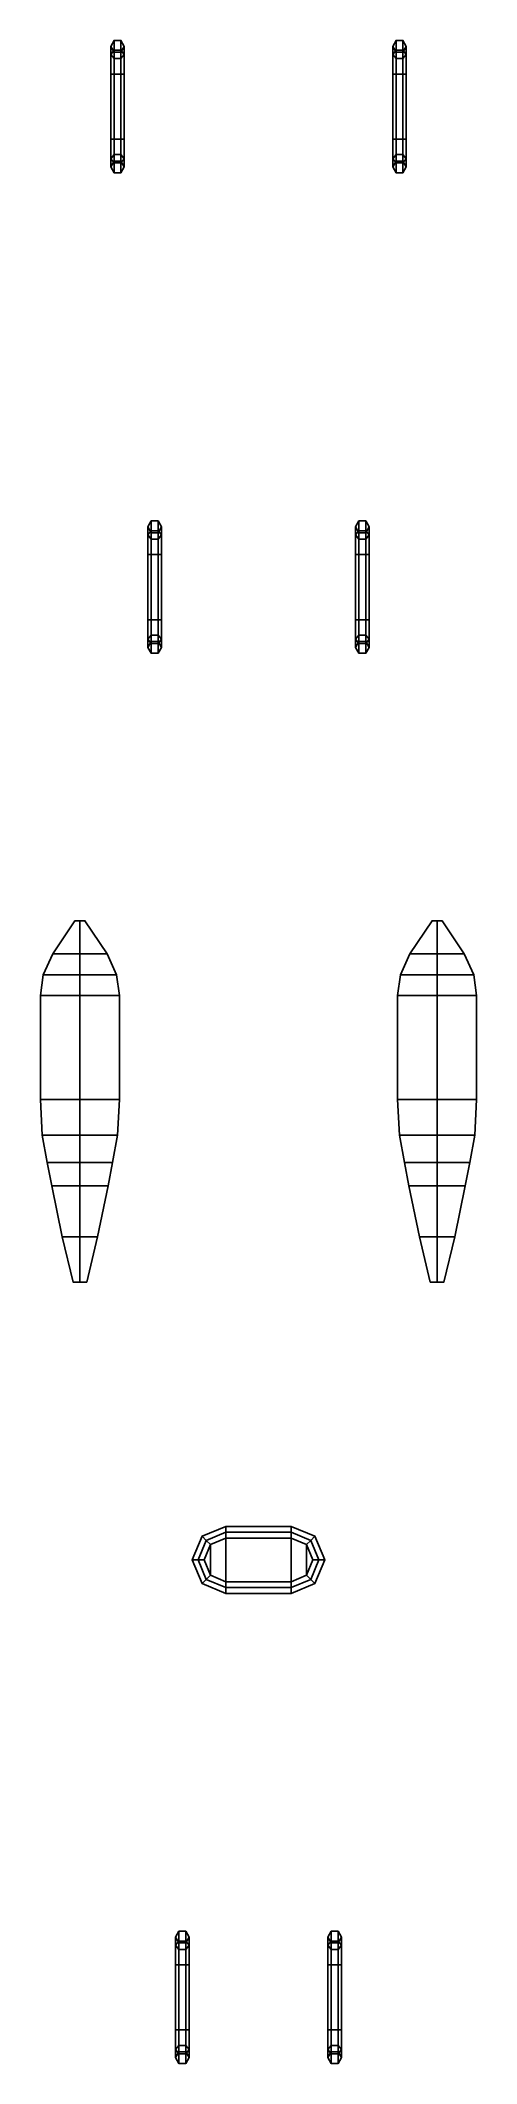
# Model space of a CAD drawing. Extents: x -4.8 to 4.8, y -16.3 to 28.3.
import ezdxf

# ---------------------------------------------------------------- set-up
doc = ezdxf.new("R2010")
doc.units = 0
doc.layers.add('BOAT', color=3, linetype='CONTINUOUS')

msp = doc.modelspace()

# ---------------------------------------------------------------- linework, layer by layer
at = {"layer": 'BOAT'}
for points in [[(-3.26, 28.22, 6.27), (-3.185, 28.35, 6.27), (-3.185, 28.133, 5.747), (-3.26, 28.041, 5.839)], [(-3.26, 28.041, 6.701), (-3.185, 28.133, 6.793), (-3.185, 28.35, 6.27), (-3.26, 28.22, 6.27)], [(-3.185, 28.09, 6.27), (-3.26, 28.22, 6.27), (-3.26, 28.041, 5.839), (-3.185, 27.949, 5.931)], [(-3.185, 27.949, 6.609), (-3.26, 28.041, 6.701), (-3.26, 28.22, 6.27), (-3.185, 28.09, 6.27)], [(-3.26, 28.041, 5.839), (-3.185, 28.133, 5.747), (-3.185, 27.61, 5.53), (-3.26, 27.61, 5.66)], [(-3.26, 27.61, 6.88), (-3.185, 27.61, 7.01), (-3.185, 28.133, 6.793), (-3.26, 28.041, 6.701)], [(-3.185, 28.35, 6.27), (-3.035, 28.35, 6.27), (-3.035, 28.133, 5.747), (-3.185, 28.133, 5.747)], [(-3.185, 28.133, 6.793), (-3.035, 28.133, 6.793), (-3.035, 28.35, 6.27), (-3.185, 28.35, 6.27)], [(-3.185, 28.133, 5.747), (-3.035, 28.133, 5.747), (-3.035, 27.61, 5.53), (-3.185, 27.61, 5.53)], [(-3.185, 27.61, 7.01), (-3.035, 27.61, 7.01), (-3.035, 28.133, 6.793), (-3.185, 28.133, 6.793)], [(-3.035, 28.35, 6.27), (-2.96, 28.22, 6.27), (-2.96, 28.041, 5.839), (-3.035, 28.133, 5.747)], [(-3.035, 28.133, 6.793), (-2.96, 28.041, 6.701), (-2.96, 28.22, 6.27), (-3.035, 28.35, 6.27)], [(-2.96, 28.22, 6.27), (-3.035, 28.09, 6.27), (-3.035, 27.949, 5.931), (-2.96, 28.041, 5.839)], [(-2.96, 28.041, 6.701), (-3.035, 27.949, 6.609), (-3.035, 28.09, 6.27), (-2.96, 28.22, 6.27)], [(-3.035, 28.133, 5.747), (-2.96, 28.041, 5.839), (-2.96, 27.61, 5.66), (-3.035, 27.61, 5.53)], [(-3.035, 27.61, 7.01), (-2.96, 27.61, 6.88), (-2.96, 28.041, 6.701), (-3.035, 28.133, 6.793)], [(3.035, 28.133, 5.747), (2.96, 28.041, 5.839), (2.96, 28.22, 6.27), (3.035, 28.35, 6.27)], [(3.035, 28.35, 6.27), (2.96, 28.22, 6.27), (2.96, 28.041, 6.701), (3.035, 28.133, 6.793)], [(2.96, 28.041, 5.839), (3.035, 27.949, 5.931), (3.035, 28.09, 6.27), (2.96, 28.22, 6.27)], [(2.96, 28.22, 6.27), (3.035, 28.09, 6.27), (3.035, 27.949, 6.609), (2.96, 28.041, 6.701)], [(3.035, 27.61, 5.53), (2.96, 27.61, 5.66), (2.96, 28.041, 5.839), (3.035, 28.133, 5.747)], [(3.035, 28.133, 6.793), (2.96, 28.041, 6.701), (2.96, 27.61, 6.88), (3.035, 27.61, 7.01)], [(3.185, 28.133, 5.747), (3.035, 28.133, 5.747), (3.035, 28.35, 6.27), (3.185, 28.35, 6.27)], [(3.185, 28.35, 6.27), (3.035, 28.35, 6.27), (3.035, 28.133, 6.793), (3.185, 28.133, 6.793)], [(3.185, 27.61, 5.53), (3.035, 27.61, 5.53), (3.035, 28.133, 5.747), (3.185, 28.133, 5.747)], [(3.185, 28.133, 6.793), (3.035, 28.133, 6.793), (3.035, 27.61, 7.01), (3.185, 27.61, 7.01)], [(3.26, 28.041, 5.839), (3.185, 28.133, 5.747), (3.185, 28.35, 6.27), (3.26, 28.22, 6.27)], [(3.26, 28.22, 6.27), (3.185, 28.35, 6.27), (3.185, 28.133, 6.793), (3.26, 28.041, 6.701)], [(3.185, 27.949, 5.931), (3.26, 28.041, 5.839), (3.26, 28.22, 6.27), (3.185, 28.09, 6.27)], [(3.185, 28.09, 6.27), (3.26, 28.22, 6.27), (3.26, 28.041, 6.701), (3.185, 27.949, 6.609)], [(3.26, 27.61, 5.66), (3.185, 27.61, 5.53), (3.185, 28.133, 5.747), (3.26, 28.041, 5.839)], [(3.26, 28.041, 6.701), (3.185, 28.133, 6.793), (3.185, 27.61, 7.01), (3.26, 27.61, 6.88)], [(-3.185, 27.949, 5.931), (-3.26, 28.041, 5.839), (-3.26, 27.61, 5.66), (-3.185, 27.61, 5.79)], [(-3.185, 27.61, 6.75), (-3.26, 27.61, 6.88), (-3.26, 28.041, 6.701), (-3.185, 27.949, 6.609)], [(-3.035, 28.09, 6.27), (-3.185, 28.09, 6.27), (-3.185, 27.949, 5.931), (-3.035, 27.949, 5.931)], [(-3.035, 27.949, 6.609), (-3.185, 27.949, 6.609), (-3.185, 28.09, 6.27), (-3.035, 28.09, 6.27)], [(-3.035, 27.949, 5.931), (-3.185, 27.949, 5.931), (-3.185, 27.61, 5.79), (-3.035, 27.61, 5.79)], [(-3.035, 27.61, 6.75), (-3.185, 27.61, 6.75), (-3.185, 27.949, 6.609), (-3.035, 27.949, 6.609)], [(-3.035, 28.09, 6.27), (-3.035, 27.949, 5.931), (-3.035, 27.949, 6.609), (-3.035, 28.09, 6.27)], [(-3.035, 28.09, 6.27), (-3.035, 27.949, 6.609), (-3.035, 27.949, 5.931), (-3.035, 28.09, 6.27)], [(-2.96, 28.041, 5.839), (-3.035, 27.949, 5.931), (-3.035, 27.61, 5.79), (-2.96, 27.61, 5.66)], [(-2.96, 27.61, 6.88), (-3.035, 27.61, 6.75), (-3.035, 27.949, 6.609), (-2.96, 28.041, 6.701)], [(-3.035, 27.949, 5.931), (-3.035, 27.61, 5.79), (-3.035, 27.61, 6.75), (-3.035, 27.949, 6.609)], [(-3.035, 27.949, 6.609), (-3.035, 27.61, 6.75), (-3.035, 27.61, 5.79), (-3.035, 27.949, 5.931)], [(2.96, 27.61, 5.66), (3.035, 27.61, 5.79), (3.035, 27.949, 5.931), (2.96, 28.041, 5.839)], [(2.96, 28.041, 6.701), (3.035, 27.949, 6.609), (3.035, 27.61, 6.75), (2.96, 27.61, 6.88)], [(3.035, 28.09, 6.27), (3.035, 27.949, 6.609), (3.035, 27.949, 5.931), (3.035, 28.09, 6.27)], [(3.035, 28.09, 6.27), (3.035, 27.949, 5.931), (3.035, 27.949, 6.609), (3.035, 28.09, 6.27)], [(3.035, 27.949, 5.931), (3.185, 27.949, 5.931), (3.185, 28.09, 6.27), (3.035, 28.09, 6.27)], [(3.035, 28.09, 6.27), (3.185, 28.09, 6.27), (3.185, 27.949, 6.609), (3.035, 27.949, 6.609)], [(3.035, 27.949, 5.931), (3.035, 27.61, 5.79), (3.035, 27.61, 6.75), (3.035, 27.949, 6.609)], [(3.035, 27.949, 6.609), (3.035, 27.61, 6.75), (3.035, 27.61, 5.79), (3.035, 27.949, 5.931)], [(3.035, 27.61, 5.79), (3.185, 27.61, 5.79), (3.185, 27.949, 5.931), (3.035, 27.949, 5.931)], [(3.035, 27.949, 6.609), (3.185, 27.949, 6.609), (3.185, 27.61, 6.75), (3.035, 27.61, 6.75)], [(3.185, 27.61, 5.79), (3.26, 27.61, 5.66), (3.26, 28.041, 5.839), (3.185, 27.949, 5.931)], [(3.185, 27.949, 6.609), (3.26, 28.041, 6.701), (3.26, 27.61, 6.88), (3.185, 27.61, 6.75)], [(-3.26, 26.17, 5.66), (-3.185, 26.17, 5.79), (-3.185, 27.61, 5.79), (-3.26, 27.61, 5.66)], [(-3.185, 26.17, 5.53), (-3.26, 26.17, 5.66), (-3.26, 27.61, 5.66), (-3.185, 27.61, 5.53)], [(-3.26, 26.17, 6.88), (-3.185, 26.17, 7.01), (-3.185, 27.61, 7.01), (-3.26, 27.61, 6.88)], [(-3.185, 26.17, 6.75), (-3.26, 26.17, 6.88), (-3.26, 27.61, 6.88), (-3.185, 27.61, 6.75)], [(-3.185, 26.17, 5.79), (-3.035, 26.17, 5.79), (-3.035, 27.61, 5.79), (-3.185, 27.61, 5.79)], [(-3.035, 26.17, 5.53), (-3.185, 26.17, 5.53), (-3.185, 27.61, 5.53), (-3.035, 27.61, 5.53)], [(-3.035, 26.17, 6.75), (-3.185, 26.17, 6.75), (-3.185, 27.61, 6.75), (-3.035, 27.61, 6.75)], [(-3.185, 26.17, 7.01), (-3.035, 26.17, 7.01), (-3.035, 27.61, 7.01), (-3.185, 27.61, 7.01)], [(-3.035, 26.17, 5.79), (-3.035, 27.61, 5.79), (-3.035, 27.61, 6.75), (-3.035, 26.17, 6.75)], [(-3.035, 26.17, 6.75), (-3.035, 27.61, 6.75), (-3.035, 27.61, 5.79), (-3.035, 26.17, 5.79)], [(-3.035, 26.17, 5.79), (-2.96, 26.17, 5.66), (-2.96, 27.61, 5.66), (-3.035, 27.61, 5.79)], [(-2.96, 26.17, 5.66), (-3.035, 26.17, 5.53), (-3.035, 27.61, 5.53), (-2.96, 27.61, 5.66)], [(-3.035, 26.17, 7.01), (-2.96, 26.17, 6.88), (-2.96, 27.61, 6.88), (-3.035, 27.61, 7.01)], [(-2.96, 26.17, 6.88), (-3.035, 26.17, 6.75), (-3.035, 27.61, 6.75), (-2.96, 27.61, 6.88)], [(2.96, 27.61, 5.66), (3.035, 27.61, 5.53), (3.035, 26.17, 5.53), (2.96, 26.17, 5.66)], [(2.96, 27.61, 6.88), (3.035, 27.61, 6.75), (3.035, 26.17, 6.75), (2.96, 26.17, 6.88)], [(3.035, 27.61, 5.79), (2.96, 27.61, 5.66), (2.96, 26.17, 5.66), (3.035, 26.17, 5.79)], [(3.035, 27.61, 7.01), (2.96, 27.61, 6.88), (2.96, 26.17, 6.88), (3.035, 26.17, 7.01)], [(3.035, 27.61, 5.53), (3.185, 27.61, 5.53), (3.185, 26.17, 5.53), (3.035, 26.17, 5.53)], [(3.035, 27.61, 6.75), (3.035, 26.17, 6.75), (3.035, 26.17, 5.79), (3.035, 27.61, 5.79)], [(3.035, 27.61, 5.79), (3.035, 26.17, 5.79), (3.035, 26.17, 6.75), (3.035, 27.61, 6.75)], [(3.035, 27.61, 6.75), (3.185, 27.61, 6.75), (3.185, 26.17, 6.75), (3.035, 26.17, 6.75)], [(3.185, 27.61, 5.79), (3.035, 27.61, 5.79), (3.035, 26.17, 5.79), (3.185, 26.17, 5.79)], [(3.185, 27.61, 7.01), (3.035, 27.61, 7.01), (3.035, 26.17, 7.01), (3.185, 26.17, 7.01)], [(3.185, 27.61, 5.53), (3.26, 27.61, 5.66), (3.26, 26.17, 5.66), (3.185, 26.17, 5.53)], [(3.185, 27.61, 6.75), (3.26, 27.61, 6.88), (3.26, 26.17, 6.88), (3.185, 26.17, 6.75)], [(3.26, 27.61, 5.66), (3.185, 27.61, 5.79), (3.185, 26.17, 5.79), (3.26, 26.17, 5.66)], [(3.26, 27.61, 6.88), (3.185, 27.61, 7.01), (3.185, 26.17, 7.01), (3.26, 26.17, 6.88)], [(-3.185, 25.831, 6.609), (-3.26, 25.739, 6.701), (-3.26, 26.17, 6.88), (-3.185, 26.17, 6.75)], [(-3.185, 26.17, 5.79), (-3.26, 26.17, 5.66), (-3.26, 25.739, 5.839), (-3.185, 25.831, 5.931)], [(-3.26, 26.17, 5.66), (-3.185, 26.17, 5.53), (-3.185, 25.647, 5.747), (-3.26, 25.739, 5.839)], [(-3.26, 25.739, 6.701), (-3.185, 25.647, 6.793), (-3.185, 26.17, 7.01), (-3.26, 26.17, 6.88)], [(-3.035, 25.831, 6.609), (-3.185, 25.831, 6.609), (-3.185, 26.17, 6.75), (-3.035, 26.17, 6.75)], [(-3.035, 26.17, 5.79), (-3.185, 26.17, 5.79), (-3.185, 25.831, 5.931), (-3.035, 25.831, 5.931)], [(-3.185, 26.17, 5.53), (-3.035, 26.17, 5.53), (-3.035, 25.647, 5.747), (-3.185, 25.647, 5.747)], [(-3.185, 25.647, 6.793), (-3.035, 25.647, 6.793), (-3.035, 26.17, 7.01), (-3.185, 26.17, 7.01)], [(-2.96, 25.739, 6.701), (-3.035, 25.831, 6.609), (-3.035, 26.17, 6.75), (-2.96, 26.17, 6.88)], [(-2.96, 26.17, 5.66), (-3.035, 26.17, 5.79), (-3.035, 25.831, 5.931), (-2.96, 25.739, 5.839)], [(-3.035, 25.831, 6.609), (-3.035, 26.17, 6.75), (-3.035, 26.17, 5.79), (-3.035, 25.831, 5.931)], [(-3.035, 25.831, 5.931), (-3.035, 26.17, 5.79), (-3.035, 26.17, 6.75), (-3.035, 25.831, 6.609)], [(-3.035, 26.17, 5.53), (-2.96, 26.17, 5.66), (-2.96, 25.739, 5.839), (-3.035, 25.647, 5.747)], [(-3.035, 25.647, 6.793), (-2.96, 25.739, 6.701), (-2.96, 26.17, 6.88), (-3.035, 26.17, 7.01)], [(3.035, 25.647, 5.747), (2.96, 25.739, 5.839), (2.96, 26.17, 5.66), (3.035, 26.17, 5.53)], [(2.96, 25.739, 5.839), (3.035, 25.831, 5.931), (3.035, 26.17, 5.79), (2.96, 26.17, 5.66)], [(2.96, 26.17, 6.88), (3.035, 26.17, 6.75), (3.035, 25.831, 6.609), (2.96, 25.739, 6.701)], [(3.035, 26.17, 7.01), (2.96, 26.17, 6.88), (2.96, 25.739, 6.701), (3.035, 25.647, 6.793)], [(3.185, 25.647, 5.747), (3.035, 25.647, 5.747), (3.035, 26.17, 5.53), (3.185, 26.17, 5.53)], [(3.035, 25.831, 6.609), (3.035, 26.17, 6.75), (3.035, 26.17, 5.79), (3.035, 25.831, 5.931)], [(3.035, 25.831, 5.931), (3.035, 26.17, 5.79), (3.035, 26.17, 6.75), (3.035, 25.831, 6.609)], [(3.035, 25.831, 5.931), (3.185, 25.831, 5.931), (3.185, 26.17, 5.79), (3.035, 26.17, 5.79)], [(3.035, 26.17, 6.75), (3.185, 26.17, 6.75), (3.185, 25.831, 6.609), (3.035, 25.831, 6.609)], [(3.185, 26.17, 7.01), (3.035, 26.17, 7.01), (3.035, 25.647, 6.793), (3.185, 25.647, 6.793)], [(3.26, 25.739, 5.839), (3.185, 25.647, 5.747), (3.185, 26.17, 5.53), (3.26, 26.17, 5.66)], [(3.185, 25.831, 5.931), (3.26, 25.739, 5.839), (3.26, 26.17, 5.66), (3.185, 26.17, 5.79)], [(3.185, 26.17, 6.75), (3.26, 26.17, 6.88), (3.26, 25.739, 6.701), (3.185, 25.831, 6.609)], [(3.26, 26.17, 6.88), (3.185, 26.17, 7.01), (3.185, 25.647, 6.793), (3.26, 25.739, 6.701)], [(-3.185, 25.831, 5.931), (-3.26, 25.739, 5.839), (-3.26, 25.56, 6.27), (-3.185, 25.69, 6.27)], [(-3.185, 25.69, 6.27), (-3.26, 25.56, 6.27), (-3.26, 25.739, 6.701), (-3.185, 25.831, 6.609)], [(-3.26, 25.739, 5.839), (-3.185, 25.647, 5.747), (-3.185, 25.43, 6.27), (-3.26, 25.56, 6.27)], [(-3.26, 25.56, 6.27), (-3.185, 25.43, 6.27), (-3.185, 25.647, 6.793), (-3.26, 25.739, 6.701)], [(-3.035, 25.831, 5.931), (-3.185, 25.831, 5.931), (-3.185, 25.69, 6.27), (-3.035, 25.69, 6.27)], [(-3.035, 25.69, 6.27), (-3.185, 25.69, 6.27), (-3.185, 25.831, 6.609), (-3.035, 25.831, 6.609)], [(-3.185, 25.647, 5.747), (-3.035, 25.647, 5.747), (-3.035, 25.43, 6.27), (-3.185, 25.43, 6.27)], [(-3.185, 25.43, 6.27), (-3.035, 25.43, 6.27), (-3.035, 25.647, 6.793), (-3.185, 25.647, 6.793)], [(-2.96, 25.739, 5.839), (-3.035, 25.831, 5.931), (-3.035, 25.69, 6.27), (-2.96, 25.56, 6.27)], [(-3.035, 25.69, 6.27), (-3.035, 25.831, 5.931), (-3.035, 25.831, 6.609), (-3.035, 25.69, 6.27)], [(-3.035, 25.69, 6.27), (-3.035, 25.831, 6.609), (-3.035, 25.831, 5.931), (-3.035, 25.69, 6.27)], [(-2.96, 25.56, 6.27), (-3.035, 25.69, 6.27), (-3.035, 25.831, 6.609), (-2.96, 25.739, 6.701)], [(-3.035, 25.647, 5.747), (-2.96, 25.739, 5.839), (-2.96, 25.56, 6.27), (-3.035, 25.43, 6.27)], [(-3.035, 25.43, 6.27), (-2.96, 25.56, 6.27), (-2.96, 25.739, 6.701), (-3.035, 25.647, 6.793)], [(2.96, 25.739, 6.701), (3.035, 25.831, 6.609), (3.035, 25.69, 6.27), (2.96, 25.56, 6.27)], [(2.96, 25.56, 6.27), (3.035, 25.69, 6.27), (3.035, 25.831, 5.931), (2.96, 25.739, 5.839)], [(3.035, 25.647, 6.793), (2.96, 25.739, 6.701), (2.96, 25.56, 6.27), (3.035, 25.43, 6.27)], [(3.035, 25.43, 6.27), (2.96, 25.56, 6.27), (2.96, 25.739, 5.839), (3.035, 25.647, 5.747)], [(3.035, 25.69, 6.27), (3.035, 25.831, 6.609), (3.035, 25.831, 5.931), (3.035, 25.69, 6.27)], [(3.035, 25.69, 6.27), (3.035, 25.831, 5.931), (3.035, 25.831, 6.609), (3.035, 25.69, 6.27)], [(3.035, 25.831, 6.609), (3.185, 25.831, 6.609), (3.185, 25.69, 6.27), (3.035, 25.69, 6.27)], [(3.035, 25.69, 6.27), (3.185, 25.69, 6.27), (3.185, 25.831, 5.931), (3.035, 25.831, 5.931)], [(3.185, 25.43, 6.27), (3.035, 25.43, 6.27), (3.035, 25.647, 5.747), (3.185, 25.647, 5.747)], [(3.185, 25.647, 6.793), (3.035, 25.647, 6.793), (3.035, 25.43, 6.27), (3.185, 25.43, 6.27)], [(3.185, 25.831, 6.609), (3.26, 25.739, 6.701), (3.26, 25.56, 6.27), (3.185, 25.69, 6.27)], [(3.185, 25.69, 6.27), (3.26, 25.56, 6.27), (3.26, 25.739, 5.839), (3.185, 25.831, 5.931)], [(3.26, 25.739, 6.701), (3.185, 25.647, 6.793), (3.185, 25.43, 6.27), (3.26, 25.56, 6.27)], [(3.26, 25.56, 6.27), (3.185, 25.43, 6.27), (3.185, 25.647, 5.747), (3.26, 25.739, 5.839)], [(-2.44, 17.62, 6.35), (-2.365, 17.75, 6.35), (-2.365, 17.533, 5.827), (-2.44, 17.441, 5.919)], [(-2.44, 17.441, 6.781), (-2.365, 17.533, 6.873), (-2.365, 17.75, 6.35), (-2.44, 17.62, 6.35)], [(-2.365, 17.49, 6.35), (-2.44, 17.62, 6.35), (-2.44, 17.441, 5.919), (-2.365, 17.349, 6.011)], [(-2.365, 17.349, 6.689), (-2.44, 17.441, 6.781), (-2.44, 17.62, 6.35), (-2.365, 17.49, 6.35)], [(-2.44, 17.441, 5.919), (-2.365, 17.533, 5.827), (-2.365, 17.01, 5.61), (-2.44, 17.01, 5.74)], [(-2.44, 17.01, 6.96), (-2.365, 17.01, 7.09), (-2.365, 17.533, 6.873), (-2.44, 17.441, 6.781)], [(-2.365, 17.349, 6.011), (-2.44, 17.441, 5.919), (-2.44, 17.01, 5.74), (-2.365, 17.01, 5.87)], [(-2.365, 17.01, 6.83), (-2.44, 17.01, 6.96), (-2.44, 17.441, 6.781), (-2.365, 17.349, 6.689)], [(-2.365, 17.75, 6.35), (-2.215, 17.75, 6.35), (-2.215, 17.533, 5.827), (-2.365, 17.533, 5.827)], [(-2.365, 17.533, 6.873), (-2.215, 17.533, 6.873), (-2.215, 17.75, 6.35), (-2.365, 17.75, 6.35)], [(-2.365, 17.533, 5.827), (-2.215, 17.533, 5.827), (-2.215, 17.01, 5.61), (-2.365, 17.01, 5.61)], [(-2.365, 17.01, 7.09), (-2.215, 17.01, 7.09), (-2.215, 17.533, 6.873), (-2.365, 17.533, 6.873)], [(-2.215, 17.49, 6.35), (-2.365, 17.49, 6.35), (-2.365, 17.349, 6.011), (-2.215, 17.349, 6.011)], [(-2.215, 17.349, 6.689), (-2.365, 17.349, 6.689), (-2.365, 17.49, 6.35), (-2.215, 17.49, 6.35)], [(-2.215, 17.75, 6.35), (-2.14, 17.62, 6.35), (-2.14, 17.441, 5.919), (-2.215, 17.533, 5.827)], [(-2.215, 17.533, 6.873), (-2.14, 17.441, 6.781), (-2.14, 17.62, 6.35), (-2.215, 17.75, 6.35)], [(-2.14, 17.62, 6.35), (-2.215, 17.49, 6.35), (-2.215, 17.349, 6.011), (-2.14, 17.441, 5.919)], [(-2.14, 17.441, 6.781), (-2.215, 17.349, 6.689), (-2.215, 17.49, 6.35), (-2.14, 17.62, 6.35)], [(-2.215, 17.533, 5.827), (-2.14, 17.441, 5.919), (-2.14, 17.01, 5.74), (-2.215, 17.01, 5.61)], [(-2.215, 17.01, 7.09), (-2.14, 17.01, 6.96), (-2.14, 17.441, 6.781), (-2.215, 17.533, 6.873)], [(-2.215, 17.49, 6.35), (-2.215, 17.349, 6.689), (-2.215, 17.349, 6.011), (-2.215, 17.49, 6.35)], [(-2.215, 17.49, 6.35), (-2.215, 17.349, 6.011), (-2.215, 17.349, 6.689), (-2.215, 17.49, 6.35)], [(-2.14, 17.441, 5.919), (-2.215, 17.349, 6.011), (-2.215, 17.01, 5.87), (-2.14, 17.01, 5.74)], [(-2.14, 17.01, 6.96), (-2.215, 17.01, 6.83), (-2.215, 17.349, 6.689), (-2.14, 17.441, 6.781)], [(2.215, 17.75, 6.35), (2.14, 17.62, 6.35), (2.14, 17.441, 6.781), (2.215, 17.533, 6.873)], [(2.215, 17.533, 5.827), (2.14, 17.441, 5.919), (2.14, 17.62, 6.35), (2.215, 17.75, 6.35)], [(2.14, 17.62, 6.35), (2.215, 17.49, 6.35), (2.215, 17.349, 6.689), (2.14, 17.441, 6.781)], [(2.14, 17.441, 5.919), (2.215, 17.349, 6.011), (2.215, 17.49, 6.35), (2.14, 17.62, 6.35)], [(2.215, 17.533, 6.873), (2.14, 17.441, 6.781), (2.14, 17.01, 6.96), (2.215, 17.01, 7.09)], [(2.215, 17.01, 5.61), (2.14, 17.01, 5.74), (2.14, 17.441, 5.919), (2.215, 17.533, 5.827)], [(2.14, 17.01, 5.74), (2.215, 17.01, 5.87), (2.215, 17.349, 6.011), (2.14, 17.441, 5.919)], [(2.14, 17.441, 6.781), (2.215, 17.349, 6.689), (2.215, 17.01, 6.83), (2.14, 17.01, 6.96)], [(2.365, 17.75, 6.35), (2.215, 17.75, 6.35), (2.215, 17.533, 6.873), (2.365, 17.533, 6.873)], [(2.365, 17.533, 5.827), (2.215, 17.533, 5.827), (2.215, 17.75, 6.35), (2.365, 17.75, 6.35)], [(2.365, 17.533, 6.873), (2.215, 17.533, 6.873), (2.215, 17.01, 7.09), (2.365, 17.01, 7.09)], [(2.365, 17.01, 5.61), (2.215, 17.01, 5.61), (2.215, 17.533, 5.827), (2.365, 17.533, 5.827)], [(2.215, 17.49, 6.35), (2.365, 17.49, 6.35), (2.365, 17.349, 6.689), (2.215, 17.349, 6.689)], [(2.215, 17.49, 6.35), (2.215, 17.349, 6.689), (2.215, 17.349, 6.011), (2.215, 17.49, 6.35)], [(2.215, 17.49, 6.35), (2.215, 17.349, 6.011), (2.215, 17.349, 6.689), (2.215, 17.49, 6.35)], [(2.215, 17.349, 6.011), (2.365, 17.349, 6.011), (2.365, 17.49, 6.35), (2.215, 17.49, 6.35)], [(2.44, 17.62, 6.35), (2.365, 17.75, 6.35), (2.365, 17.533, 6.873), (2.44, 17.441, 6.781)], [(2.44, 17.441, 5.919), (2.365, 17.533, 5.827), (2.365, 17.75, 6.35), (2.44, 17.62, 6.35)], [(2.365, 17.49, 6.35), (2.44, 17.62, 6.35), (2.44, 17.441, 6.781), (2.365, 17.349, 6.689)], [(2.365, 17.349, 6.011), (2.44, 17.441, 5.919), (2.44, 17.62, 6.35), (2.365, 17.49, 6.35)], [(2.44, 17.441, 6.781), (2.365, 17.533, 6.873), (2.365, 17.01, 7.09), (2.44, 17.01, 6.96)], [(2.44, 17.01, 5.74), (2.365, 17.01, 5.61), (2.365, 17.533, 5.827), (2.44, 17.441, 5.919)], [(2.365, 17.01, 5.87), (2.44, 17.01, 5.74), (2.44, 17.441, 5.919), (2.365, 17.349, 6.011)], [(2.365, 17.349, 6.689), (2.44, 17.441, 6.781), (2.44, 17.01, 6.96), (2.365, 17.01, 6.83)], [(-2.365, 15.57, 5.61), (-2.44, 15.57, 5.74), (-2.44, 17.01, 5.74), (-2.365, 17.01, 5.61)], [(-2.44, 15.57, 5.74), (-2.365, 15.57, 5.87), (-2.365, 17.01, 5.87), (-2.44, 17.01, 5.74)], [(-2.44, 15.57, 6.96), (-2.365, 15.57, 7.09), (-2.365, 17.01, 7.09), (-2.44, 17.01, 6.96)], [(-2.365, 15.57, 6.83), (-2.44, 15.57, 6.96), (-2.44, 17.01, 6.96), (-2.365, 17.01, 6.83)], [(-2.215, 17.349, 6.011), (-2.365, 17.349, 6.011), (-2.365, 17.01, 5.87), (-2.215, 17.01, 5.87)], [(-2.215, 17.01, 6.83), (-2.365, 17.01, 6.83), (-2.365, 17.349, 6.689), (-2.215, 17.349, 6.689)], [(-2.215, 15.57, 5.61), (-2.365, 15.57, 5.61), (-2.365, 17.01, 5.61), (-2.215, 17.01, 5.61)], [(-2.365, 15.57, 5.87), (-2.215, 15.57, 5.87), (-2.215, 17.01, 5.87), (-2.365, 17.01, 5.87)], [(-2.215, 15.57, 6.83), (-2.365, 15.57, 6.83), (-2.365, 17.01, 6.83), (-2.215, 17.01, 6.83)], [(-2.365, 15.57, 7.09), (-2.215, 15.57, 7.09), (-2.215, 17.01, 7.09), (-2.365, 17.01, 7.09)], [(-2.215, 17.349, 6.689), (-2.215, 17.01, 6.83), (-2.215, 17.01, 5.87), (-2.215, 17.349, 6.011)], [(-2.215, 17.349, 6.011), (-2.215, 17.01, 5.87), (-2.215, 17.01, 6.83), (-2.215, 17.349, 6.689)], [(-2.215, 15.57, 6.83), (-2.215, 17.01, 6.83), (-2.215, 17.01, 5.87), (-2.215, 15.57, 5.87)], [(-2.215, 15.57, 5.87), (-2.215, 17.01, 5.87), (-2.215, 17.01, 6.83), (-2.215, 15.57, 6.83)], [(-2.14, 15.57, 5.74), (-2.215, 15.57, 5.61), (-2.215, 17.01, 5.61), (-2.14, 17.01, 5.74)], [(-2.215, 15.57, 5.87), (-2.14, 15.57, 5.74), (-2.14, 17.01, 5.74), (-2.215, 17.01, 5.87)], [(-2.215, 15.57, 7.09), (-2.14, 15.57, 6.96), (-2.14, 17.01, 6.96), (-2.215, 17.01, 7.09)], [(-2.14, 15.57, 6.96), (-2.215, 15.57, 6.83), (-2.215, 17.01, 6.83), (-2.14, 17.01, 6.96)], [(2.215, 17.01, 7.09), (2.14, 17.01, 6.96), (2.14, 15.57, 6.96), (2.215, 15.57, 7.09)], [(2.14, 17.01, 6.96), (2.215, 17.01, 6.83), (2.215, 15.57, 6.83), (2.14, 15.57, 6.96)], [(2.14, 17.01, 5.74), (2.215, 17.01, 5.61), (2.215, 15.57, 5.61), (2.14, 15.57, 5.74)], [(2.215, 17.01, 5.87), (2.14, 17.01, 5.74), (2.14, 15.57, 5.74), (2.215, 15.57, 5.87)], [(2.215, 17.349, 6.011), (2.215, 17.01, 5.87), (2.215, 17.01, 6.83), (2.215, 17.349, 6.689)], [(2.215, 17.349, 6.689), (2.215, 17.01, 6.83), (2.215, 17.01, 5.87), (2.215, 17.349, 6.011)], [(2.215, 17.01, 5.87), (2.365, 17.01, 5.87), (2.365, 17.349, 6.011), (2.215, 17.349, 6.011)], [(2.215, 17.349, 6.689), (2.365, 17.349, 6.689), (2.365, 17.01, 6.83), (2.215, 17.01, 6.83)], [(2.215, 17.01, 6.83), (2.365, 17.01, 6.83), (2.365, 15.57, 6.83), (2.215, 15.57, 6.83)], [(2.215, 17.01, 5.61), (2.365, 17.01, 5.61), (2.365, 15.57, 5.61), (2.215, 15.57, 5.61)], [(2.365, 17.01, 5.87), (2.215, 17.01, 5.87), (2.215, 15.57, 5.87), (2.365, 15.57, 5.87)], [(2.215, 17.01, 6.83), (2.215, 15.57, 6.83), (2.215, 15.57, 5.87), (2.215, 17.01, 5.87)], [(2.215, 17.01, 5.87), (2.215, 15.57, 5.87), (2.215, 15.57, 6.83), (2.215, 17.01, 6.83)], [(2.365, 17.01, 7.09), (2.215, 17.01, 7.09), (2.215, 15.57, 7.09), (2.365, 15.57, 7.09)], [(2.44, 17.01, 6.96), (2.365, 17.01, 7.09), (2.365, 15.57, 7.09), (2.44, 15.57, 6.96)], [(2.365, 17.01, 6.83), (2.44, 17.01, 6.96), (2.44, 15.57, 6.96), (2.365, 15.57, 6.83)], [(2.365, 17.01, 5.61), (2.44, 17.01, 5.74), (2.44, 15.57, 5.74), (2.365, 15.57, 5.61)], [(2.44, 17.01, 5.74), (2.365, 17.01, 5.87), (2.365, 15.57, 5.87), (2.44, 15.57, 5.74)], [(-2.44, 15.57, 5.74), (-2.365, 15.57, 5.61), (-2.365, 15.047, 5.827), (-2.44, 15.139, 5.919)], [(-2.365, 15.57, 5.87), (-2.44, 15.57, 5.74), (-2.44, 15.139, 5.919), (-2.365, 15.231, 6.011)], [(-2.44, 15.139, 6.781), (-2.365, 15.047, 6.873), (-2.365, 15.57, 7.09), (-2.44, 15.57, 6.96)], [(-2.365, 15.231, 6.689), (-2.44, 15.139, 6.781), (-2.44, 15.57, 6.96), (-2.365, 15.57, 6.83)], [(-2.365, 15.231, 6.011), (-2.44, 15.139, 5.919), (-2.44, 14.96, 6.35), (-2.365, 15.09, 6.35)], [(-2.365, 15.09, 6.35), (-2.44, 14.96, 6.35), (-2.44, 15.139, 6.781), (-2.365, 15.231, 6.689)], [(-2.365, 15.57, 5.61), (-2.215, 15.57, 5.61), (-2.215, 15.047, 5.827), (-2.365, 15.047, 5.827)], [(-2.215, 15.57, 5.87), (-2.365, 15.57, 5.87), (-2.365, 15.231, 6.011), (-2.215, 15.231, 6.011)], [(-2.365, 15.047, 6.873), (-2.215, 15.047, 6.873), (-2.215, 15.57, 7.09), (-2.365, 15.57, 7.09)], [(-2.215, 15.231, 6.689), (-2.365, 15.231, 6.689), (-2.365, 15.57, 6.83), (-2.215, 15.57, 6.83)], [(-2.215, 15.231, 6.011), (-2.365, 15.231, 6.011), (-2.365, 15.09, 6.35), (-2.215, 15.09, 6.35)], [(-2.215, 15.09, 6.35), (-2.365, 15.09, 6.35), (-2.365, 15.231, 6.689), (-2.215, 15.231, 6.689)], [(-2.215, 15.231, 6.011), (-2.215, 15.57, 5.87), (-2.215, 15.57, 6.83), (-2.215, 15.231, 6.689)], [(-2.215, 15.231, 6.689), (-2.215, 15.57, 6.83), (-2.215, 15.57, 5.87), (-2.215, 15.231, 6.011)], [(-2.215, 15.57, 5.61), (-2.14, 15.57, 5.74), (-2.14, 15.139, 5.919), (-2.215, 15.047, 5.827)], [(-2.14, 15.57, 5.74), (-2.215, 15.57, 5.87), (-2.215, 15.231, 6.011), (-2.14, 15.139, 5.919)], [(-2.215, 15.047, 6.873), (-2.14, 15.139, 6.781), (-2.14, 15.57, 6.96), (-2.215, 15.57, 7.09)], [(-2.14, 15.139, 6.781), (-2.215, 15.231, 6.689), (-2.215, 15.57, 6.83), (-2.14, 15.57, 6.96)], [(-2.215, 15.09, 6.35), (-2.215, 15.231, 6.689), (-2.215, 15.231, 6.011), (-2.215, 15.09, 6.35)], [(-2.215, 15.09, 6.35), (-2.215, 15.231, 6.011), (-2.215, 15.231, 6.689), (-2.215, 15.09, 6.35)], [(-2.14, 15.139, 5.919), (-2.215, 15.231, 6.011), (-2.215, 15.09, 6.35), (-2.14, 14.96, 6.35)], [(-2.14, 14.96, 6.35), (-2.215, 15.09, 6.35), (-2.215, 15.231, 6.689), (-2.14, 15.139, 6.781)], [(2.215, 15.57, 7.09), (2.14, 15.57, 6.96), (2.14, 15.139, 6.781), (2.215, 15.047, 6.873)], [(2.14, 15.57, 6.96), (2.215, 15.57, 6.83), (2.215, 15.231, 6.689), (2.14, 15.139, 6.781)], [(2.215, 15.047, 5.827), (2.14, 15.139, 5.919), (2.14, 15.57, 5.74), (2.215, 15.57, 5.61)], [(2.14, 15.139, 5.919), (2.215, 15.231, 6.011), (2.215, 15.57, 5.87), (2.14, 15.57, 5.74)], [(2.14, 15.139, 6.781), (2.215, 15.231, 6.689), (2.215, 15.09, 6.35), (2.14, 14.96, 6.35)], [(2.14, 14.96, 6.35), (2.215, 15.09, 6.35), (2.215, 15.231, 6.011), (2.14, 15.139, 5.919)], [(2.365, 15.57, 7.09), (2.215, 15.57, 7.09), (2.215, 15.047, 6.873), (2.365, 15.047, 6.873)], [(2.215, 15.57, 6.83), (2.365, 15.57, 6.83), (2.365, 15.231, 6.689), (2.215, 15.231, 6.689)], [(2.365, 15.047, 5.827), (2.215, 15.047, 5.827), (2.215, 15.57, 5.61), (2.365, 15.57, 5.61)], [(2.215, 15.231, 6.011), (2.365, 15.231, 6.011), (2.365, 15.57, 5.87), (2.215, 15.57, 5.87)], [(2.215, 15.231, 6.689), (2.215, 15.57, 6.83), (2.215, 15.57, 5.87), (2.215, 15.231, 6.011)], [(2.215, 15.231, 6.011), (2.215, 15.57, 5.87), (2.215, 15.57, 6.83), (2.215, 15.231, 6.689)], [(2.215, 15.231, 6.689), (2.365, 15.231, 6.689), (2.365, 15.09, 6.35), (2.215, 15.09, 6.35)], [(2.215, 15.09, 6.35), (2.215, 15.231, 6.689), (2.215, 15.231, 6.011), (2.215, 15.09, 6.35)], [(2.215, 15.09, 6.35), (2.215, 15.231, 6.011), (2.215, 15.231, 6.689), (2.215, 15.09, 6.35)], [(2.215, 15.09, 6.35), (2.365, 15.09, 6.35), (2.365, 15.231, 6.011), (2.215, 15.231, 6.011)], [(2.44, 15.57, 6.96), (2.365, 15.57, 7.09), (2.365, 15.047, 6.873), (2.44, 15.139, 6.781)], [(2.365, 15.57, 6.83), (2.44, 15.57, 6.96), (2.44, 15.139, 6.781), (2.365, 15.231, 6.689)], [(2.44, 15.139, 5.919), (2.365, 15.047, 5.827), (2.365, 15.57, 5.61), (2.44, 15.57, 5.74)], [(2.365, 15.231, 6.011), (2.44, 15.139, 5.919), (2.44, 15.57, 5.74), (2.365, 15.57, 5.87)], [(2.365, 15.231, 6.689), (2.44, 15.139, 6.781), (2.44, 14.96, 6.35), (2.365, 15.09, 6.35)], [(2.365, 15.09, 6.35), (2.44, 14.96, 6.35), (2.44, 15.139, 5.919), (2.365, 15.231, 6.011)], [(-2.44, 15.139, 5.919), (-2.365, 15.047, 5.827), (-2.365, 14.83, 6.35), (-2.44, 14.96, 6.35)], [(-2.44, 14.96, 6.35), (-2.365, 14.83, 6.35), (-2.365, 15.047, 6.873), (-2.44, 15.139, 6.781)], [(-2.365, 15.047, 5.827), (-2.215, 15.047, 5.827), (-2.215, 14.83, 6.35), (-2.365, 14.83, 6.35)], [(-2.365, 14.83, 6.35), (-2.215, 14.83, 6.35), (-2.215, 15.047, 6.873), (-2.365, 15.047, 6.873)], [(-2.215, 15.047, 5.827), (-2.14, 15.139, 5.919), (-2.14, 14.96, 6.35), (-2.215, 14.83, 6.35)], [(-2.215, 14.83, 6.35), (-2.14, 14.96, 6.35), (-2.14, 15.139, 6.781), (-2.215, 15.047, 6.873)], [(2.215, 15.047, 6.873), (2.14, 15.139, 6.781), (2.14, 14.96, 6.35), (2.215, 14.83, 6.35)], [(2.215, 14.83, 6.35), (2.14, 14.96, 6.35), (2.14, 15.139, 5.919), (2.215, 15.047, 5.827)], [(2.365, 15.047, 6.873), (2.215, 15.047, 6.873), (2.215, 14.83, 6.35), (2.365, 14.83, 6.35)], [(2.365, 14.83, 6.35), (2.215, 14.83, 6.35), (2.215, 15.047, 5.827), (2.365, 15.047, 5.827)], [(2.44, 15.139, 6.781), (2.365, 15.047, 6.873), (2.365, 14.83, 6.35), (2.44, 14.96, 6.35)], [(2.44, 14.96, 6.35), (2.365, 14.83, 6.35), (2.365, 15.047, 5.827), (2.44, 15.139, 5.919)], [(-4.54, 8.2, 5.3), (-4.05, 8.93, 5.37), (-3.94, 8.93, 5.16), (-3.94, 8.2, 4.15)], [(-3.94, 8.2, 4.15), (-3.94, 8.93, 5.16), (-4.05, 8.93, 5.37), (-4.54, 8.2, 5.3)], [(-3.83, 8.93, 5.37), (-4.05, 8.93, 5.37), (-3.94, 8.93, 5.16)], [(-3.94, 8.93, 5.16), (-3.94, 8.93, 5.16), (-4.05, 8.93, 5.37), (-3.83, 8.93, 5.37)], [(-3.94, 8.2, 4.15), (-3.94, 8.93, 5.16), (-3.83, 8.93, 5.37), (-3.34, 8.2, 5.3)], [(-3.34, 8.2, 5.3), (-3.83, 8.93, 5.37), (-3.94, 8.93, 5.16), (-3.94, 8.2, 4.15)], [(3.94, 8.2, 4.15), (3.94, 8.93, 5.16), (3.83, 8.93, 5.37), (3.34, 8.2, 5.3)], [(3.34, 8.2, 5.3), (3.83, 8.93, 5.37), (3.94, 8.93, 5.16), (3.94, 8.2, 4.15)], [(3.94, 8.93, 5.16), (3.94, 8.93, 5.16), (3.83, 8.93, 5.37), (4.05, 8.93, 5.37)], [(4.05, 8.93, 5.37), (3.83, 8.93, 5.37), (3.94, 8.93, 5.16)], [(4.54, 8.2, 5.3), (4.05, 8.93, 5.37), (3.94, 8.93, 5.16), (3.94, 8.2, 4.15)], [(3.94, 8.2, 4.15), (3.94, 8.93, 5.16), (4.05, 8.93, 5.37), (4.54, 8.2, 5.3)], [(-3.94, 7.74, 4.09), (-3.94, 8.2, 4.15), (-4.54, 8.2, 5.3), (-4.75, 7.74, 5.24)], [(-4.75, 7.74, 5.24), (-4.54, 8.2, 5.3), (-3.94, 8.2, 4.15), (-3.94, 7.74, 4.09)], [(-3.13, 7.74, 5.24), (-3.34, 8.2, 5.3), (-3.94, 8.2, 4.15), (-3.94, 7.74, 4.09)], [(-3.94, 7.74, 4.09), (-3.94, 8.2, 4.15), (-3.34, 8.2, 5.3), (-3.13, 7.74, 5.24)], [(3.13, 7.74, 5.24), (3.34, 8.2, 5.3), (3.94, 8.2, 4.15), (3.94, 7.74, 4.09)], [(3.94, 7.74, 4.09), (3.94, 8.2, 4.15), (3.34, 8.2, 5.3), (3.13, 7.74, 5.24)], [(3.94, 7.74, 4.09), (3.94, 8.2, 4.15), (4.54, 8.2, 5.3), (4.75, 7.74, 5.24)], [(4.75, 7.74, 5.24), (4.54, 8.2, 5.3), (3.94, 8.2, 4.15), (3.94, 7.74, 4.09)], [(-3.94, 7.28, 4.06), (-3.94, 7.74, 4.09), (-4.75, 7.74, 5.24), (-4.81, 7.28, 5.22)], [(-4.81, 7.28, 5.22), (-4.75, 7.74, 5.24), (-3.94, 7.74, 4.09), (-3.94, 7.28, 4.06)], [(-3.07, 7.28, 5.22), (-3.13, 7.74, 5.24), (-3.94, 7.74, 4.09), (-3.94, 7.28, 4.06)], [(-3.94, 7.28, 4.06), (-3.94, 7.74, 4.09), (-3.13, 7.74, 5.24), (-3.07, 7.28, 5.22)], [(3.07, 7.28, 5.22), (3.13, 7.74, 5.24), (3.94, 7.74, 4.09), (3.94, 7.28, 4.06)], [(3.94, 7.28, 4.06), (3.94, 7.74, 4.09), (3.13, 7.74, 5.24), (3.07, 7.28, 5.22)], [(3.94, 7.28, 4.06), (3.94, 7.74, 4.09), (4.75, 7.74, 5.24), (4.81, 7.28, 5.22)], [(4.81, 7.28, 5.22), (4.75, 7.74, 5.24), (3.94, 7.74, 4.09), (3.94, 7.28, 4.06)], [(-4.81, 4.99, 5.14), (-4.81, 7.28, 5.22), (-3.94, 7.28, 4.06), (-3.94, 4.99, 4.13)], [(-3.94, 4.99, 4.13), (-3.94, 7.28, 4.06), (-4.81, 7.28, 5.22), (-4.81, 4.99, 5.14)], [(-3.94, 4.99, 4.13), (-3.94, 7.28, 4.06), (-3.07, 7.28, 5.22), (-3.07, 4.99, 5.14)], [(-3.07, 4.99, 5.14), (-3.07, 7.28, 5.22), (-3.94, 7.28, 4.06), (-3.94, 4.99, 4.13)], [(3.94, 4.99, 4.13), (3.94, 7.28, 4.06), (3.07, 7.28, 5.22), (3.07, 4.99, 5.14)], [(3.07, 4.99, 5.14), (3.07, 7.28, 5.22), (3.94, 7.28, 4.06), (3.94, 4.99, 4.13)], [(4.81, 4.99, 5.14), (4.81, 7.28, 5.22), (3.94, 7.28, 4.06), (3.94, 4.99, 4.13)], [(3.94, 4.99, 4.13), (3.94, 7.28, 4.06), (4.81, 7.28, 5.22), (4.81, 4.99, 5.14)], [(-4.77, 4.2, 5.15), (-4.81, 4.99, 5.14), (-3.94, 4.99, 4.13), (-3.94, 4.2, 4.15)], [(-3.94, 4.2, 4.15), (-3.94, 4.99, 4.13), (-4.81, 4.99, 5.14), (-4.77, 4.2, 5.15)], [(-3.94, 4.2, 4.15), (-3.94, 4.99, 4.13), (-3.07, 4.99, 5.14), (-3.11, 4.2, 5.15)], [(-3.11, 4.2, 5.15), (-3.07, 4.99, 5.14), (-3.94, 4.99, 4.13), (-3.94, 4.2, 4.15)], [(3.94, 4.2, 4.15), (3.94, 4.99, 4.13), (3.07, 4.99, 5.14), (3.11, 4.2, 5.15)], [(3.11, 4.2, 5.15), (3.07, 4.99, 5.14), (3.94, 4.99, 4.13), (3.94, 4.2, 4.15)], [(4.77, 4.2, 5.15), (4.81, 4.99, 5.14), (3.94, 4.99, 4.13), (3.94, 4.2, 4.15)], [(3.94, 4.2, 4.15), (3.94, 4.99, 4.13), (4.81, 4.99, 5.14), (4.77, 4.2, 5.15)], [(-4.66, 3.6, 5.18), (-4.77, 4.2, 5.15), (-3.94, 4.2, 4.15), (-3.94, 3.6, 4.16)], [(-3.94, 3.6, 4.16), (-3.94, 4.2, 4.15), (-4.77, 4.2, 5.15), (-4.66, 3.6, 5.18)], [(-3.94, 3.6, 4.16), (-3.94, 4.2, 4.15), (-3.11, 4.2, 5.15), (-3.22, 3.6, 5.18)], [(-3.22, 3.6, 5.18), (-3.11, 4.2, 5.15), (-3.94, 4.2, 4.15), (-3.94, 3.6, 4.16)], [(3.94, 3.6, 4.16), (3.94, 4.2, 4.15), (3.11, 4.2, 5.15), (3.22, 3.6, 5.18)], [(3.22, 3.6, 5.18), (3.11, 4.2, 5.15), (3.94, 4.2, 4.15), (3.94, 3.6, 4.16)], [(4.66, 3.6, 5.18), (4.77, 4.2, 5.15), (3.94, 4.2, 4.15), (3.94, 3.6, 4.16)], [(3.94, 3.6, 4.16), (3.94, 4.2, 4.15), (4.77, 4.2, 5.15), (4.66, 3.6, 5.18)], [(-4.56, 3.08, 5.21), (-4.66, 3.6, 5.18), (-3.94, 3.6, 4.16), (-3.94, 3.08, 4.31)], [(-3.94, 3.08, 4.31), (-3.94, 3.6, 4.16), (-4.66, 3.6, 5.18), (-4.56, 3.08, 5.21)], [(-3.94, 3.08, 4.31), (-3.94, 3.6, 4.16), (-3.22, 3.6, 5.18), (-3.32, 3.08, 5.21)], [(-3.32, 3.08, 5.21), (-3.22, 3.6, 5.18), (-3.94, 3.6, 4.16), (-3.94, 3.08, 4.31)], [(3.94, 3.08, 4.31), (3.94, 3.6, 4.16), (3.22, 3.6, 5.18), (3.32, 3.08, 5.21)], [(3.32, 3.08, 5.21), (3.22, 3.6, 5.18), (3.94, 3.6, 4.16), (3.94, 3.08, 4.31)], [(4.56, 3.08, 5.21), (4.66, 3.6, 5.18), (3.94, 3.6, 4.16), (3.94, 3.08, 4.31)], [(3.94, 3.08, 4.31), (3.94, 3.6, 4.16), (4.66, 3.6, 5.18), (4.56, 3.08, 5.21)], [(-3.94, 1.96, 4.59), (-3.94, 3.08, 4.31), (-4.56, 3.08, 5.21), (-4.33, 1.96, 5.28)], [(-4.33, 1.96, 5.28), (-4.56, 3.08, 5.21), (-3.94, 3.08, 4.31), (-3.94, 1.96, 4.59)], [(-3.55, 1.96, 5.28), (-3.32, 3.08, 5.21), (-3.94, 3.08, 4.31), (-3.94, 1.96, 4.59)], [(-3.94, 1.96, 4.59), (-3.94, 3.08, 4.31), (-3.32, 3.08, 5.21), (-3.55, 1.96, 5.28)], [(3.55, 1.96, 5.28), (3.32, 3.08, 5.21), (3.94, 3.08, 4.31), (3.94, 1.96, 4.59)], [(3.94, 1.96, 4.59), (3.94, 3.08, 4.31), (3.32, 3.08, 5.21), (3.55, 1.96, 5.28)], [(3.94, 1.96, 4.59), (3.94, 3.08, 4.31), (4.56, 3.08, 5.21), (4.33, 1.96, 5.28)], [(4.33, 1.96, 5.28), (4.56, 3.08, 5.21), (3.94, 3.08, 4.31), (3.94, 1.96, 4.59)], [(-3.94, 0.96, 4.94), (-3.94, 1.96, 4.59), (-4.33, 1.96, 5.28), (-4.09, 0.96, 5.3)], [(-4.09, 0.96, 5.3), (-4.33, 1.96, 5.28), (-3.94, 1.96, 4.59), (-3.94, 0.96, 4.94)], [(-3.79, 0.96, 5.3), (-3.55, 1.96, 5.28), (-3.94, 1.96, 4.59), (-3.94, 0.96, 4.94)], [(-3.94, 0.96, 4.94), (-3.94, 1.96, 4.59), (-3.55, 1.96, 5.28), (-3.79, 0.96, 5.3)], [(3.79, 0.96, 5.3), (3.55, 1.96, 5.28), (3.94, 1.96, 4.59), (3.94, 0.96, 4.94)], [(3.94, 0.96, 4.94), (3.94, 1.96, 4.59), (3.55, 1.96, 5.28), (3.79, 0.96, 5.3)], [(3.94, 0.96, 4.94), (3.94, 1.96, 4.59), (4.33, 1.96, 5.28), (4.09, 0.96, 5.3)], [(4.09, 0.96, 5.3), (4.33, 1.96, 5.28), (3.94, 1.96, 4.59), (3.94, 0.96, 4.94)], [(-3.79, 0.96, 5.3), (-4.09, 0.96, 5.3), (-3.94, 0.96, 4.94)], [(-3.94, 0.96, 4.94), (-3.94, 0.96, 4.94), (-4.09, 0.96, 5.3), (-3.79, 0.96, 5.3)], [(3.94, 0.96, 4.94), (3.94, 0.96, 4.94), (3.79, 0.96, 5.3), (4.09, 0.96, 5.3)], [(4.09, 0.96, 5.3), (3.79, 0.96, 5.3), (3.94, 0.96, 4.94)], [(-0.72, -4.56, 5.76), (-0.72, -4.43, 5.685), (-1.243, -4.647, 5.685), (-1.151, -4.739, 5.76)], [(-0.72, -4.43, 5.535), (-0.72, -4.56, 5.46), (-1.151, -4.739, 5.46), (-1.243, -4.647, 5.535)], [(-0.72, -4.43, 5.685), (-0.72, -4.43, 5.535), (-1.243, -4.647, 5.535), (-1.243, -4.647, 5.685)], [(-0.72, -4.56, 5.46), (-0.72, -4.43, 5.535), (0.72, -4.43, 5.535), (0.72, -4.56, 5.46)], [(-0.72, -4.43, 5.685), (-0.72, -4.56, 5.76), (0.72, -4.56, 5.76), (0.72, -4.43, 5.685)], [(-0.72, -4.43, 5.535), (-0.72, -4.43, 5.685), (0.72, -4.43, 5.685), (0.72, -4.43, 5.535)], [(1.243, -4.647, 5.535), (1.151, -4.739, 5.46), (0.72, -4.56, 5.46), (0.72, -4.43, 5.535)], [(1.151, -4.739, 5.76), (1.243, -4.647, 5.685), (0.72, -4.43, 5.685), (0.72, -4.56, 5.76)], [(1.243, -4.647, 5.685), (1.243, -4.647, 5.535), (0.72, -4.43, 5.535), (0.72, -4.43, 5.685)], [(-1.151, -4.739, 5.76), (-1.243, -4.647, 5.685), (-1.46, -5.17, 5.685), (-1.33, -5.17, 5.76)], [(-1.243, -4.647, 5.685), (-1.243, -4.647, 5.535), (-1.46, -5.17, 5.535), (-1.46, -5.17, 5.685)], [(-1.243, -4.647, 5.535), (-1.151, -4.739, 5.46), (-1.33, -5.17, 5.46), (-1.46, -5.17, 5.535)], [(-1.059, -4.831, 5.685), (-1.151, -4.739, 5.76), (-1.33, -5.17, 5.76), (-1.2, -5.17, 5.685)], [(-1.151, -4.739, 5.46), (-1.059, -4.831, 5.535), (-1.2, -5.17, 5.535), (-1.33, -5.17, 5.46)], [(-1.2, -5.17, 5.535), (-1.059, -5.509, 5.535), (-1.059, -4.831, 5.535), (-1.2, -5.17, 5.535)], [(-1.2, -5.17, 5.535), (-1.059, -4.831, 5.535), (-1.059, -5.509, 5.535), (-1.2, -5.17, 5.535)], [(-1.059, -4.831, 5.535), (-1.059, -4.831, 5.685), (-1.2, -5.17, 5.685), (-1.2, -5.17, 5.535)], [(-0.72, -4.69, 5.685), (-0.72, -4.56, 5.76), (-1.151, -4.739, 5.76), (-1.059, -4.831, 5.685)], [(-0.72, -4.56, 5.46), (-0.72, -4.69, 5.535), (-1.059, -4.831, 5.535), (-1.151, -4.739, 5.46)], [(-1.059, -4.831, 5.535), (-0.72, -4.69, 5.535), (-0.72, -5.65, 5.535), (-1.059, -5.509, 5.535)], [(-1.059, -5.509, 5.535), (-0.72, -5.65, 5.535), (-0.72, -4.69, 5.535), (-1.059, -4.831, 5.535)], [(-0.72, -4.69, 5.535), (-0.72, -4.69, 5.685), (-1.059, -4.831, 5.685), (-1.059, -4.831, 5.535)], [(-0.72, -4.69, 5.535), (-0.72, -4.56, 5.46), (0.72, -4.56, 5.46), (0.72, -4.69, 5.535)], [(-0.72, -4.56, 5.76), (-0.72, -4.69, 5.685), (0.72, -4.69, 5.685), (0.72, -4.56, 5.76)], [(-0.72, -5.65, 5.535), (0.72, -5.65, 5.535), (0.72, -4.69, 5.535), (-0.72, -4.69, 5.535)], [(-0.72, -4.69, 5.535), (0.72, -4.69, 5.535), (0.72, -5.65, 5.535), (-0.72, -5.65, 5.535)], [(-0.72, -4.69, 5.685), (-0.72, -4.69, 5.535), (0.72, -4.69, 5.535), (0.72, -4.69, 5.685)], [(1.151, -4.739, 5.46), (1.059, -4.831, 5.535), (0.72, -4.69, 5.535), (0.72, -4.56, 5.46)], [(1.059, -4.831, 5.685), (1.151, -4.739, 5.76), (0.72, -4.56, 5.76), (0.72, -4.69, 5.685)], [(1.059, -5.509, 5.535), (0.72, -5.65, 5.535), (0.72, -4.69, 5.535), (1.059, -4.831, 5.535)], [(1.059, -4.831, 5.535), (0.72, -4.69, 5.535), (0.72, -5.65, 5.535), (1.059, -5.509, 5.535)], [(1.059, -4.831, 5.535), (1.059, -4.831, 5.685), (0.72, -4.69, 5.685), (0.72, -4.69, 5.535)], [(1.33, -5.17, 5.46), (1.2, -5.17, 5.535), (1.059, -4.831, 5.535), (1.151, -4.739, 5.46)], [(1.2, -5.17, 5.685), (1.33, -5.17, 5.76), (1.151, -4.739, 5.76), (1.059, -4.831, 5.685)], [(1.2, -5.17, 5.535), (1.059, -5.509, 5.535), (1.059, -4.831, 5.535), (1.2, -5.17, 5.535)], [(1.2, -5.17, 5.535), (1.059, -4.831, 5.535), (1.059, -5.509, 5.535), (1.2, -5.17, 5.535)], [(1.2, -5.17, 5.535), (1.2, -5.17, 5.685), (1.059, -4.831, 5.685), (1.059, -4.831, 5.535)], [(1.46, -5.17, 5.535), (1.33, -5.17, 5.46), (1.151, -4.739, 5.46), (1.243, -4.647, 5.535)], [(1.33, -5.17, 5.76), (1.46, -5.17, 5.685), (1.243, -4.647, 5.685), (1.151, -4.739, 5.76)], [(1.46, -5.17, 5.685), (1.46, -5.17, 5.535), (1.243, -4.647, 5.535), (1.243, -4.647, 5.685)], [(-1.33, -5.17, 5.76), (-1.46, -5.17, 5.685), (-1.243, -5.693, 5.685), (-1.151, -5.601, 5.76)], [(-1.46, -5.17, 5.685), (-1.46, -5.17, 5.535), (-1.243, -5.693, 5.535), (-1.243, -5.693, 5.685)], [(-1.46, -5.17, 5.535), (-1.33, -5.17, 5.46), (-1.151, -5.601, 5.46), (-1.243, -5.693, 5.535)], [(-1.2, -5.17, 5.685), (-1.33, -5.17, 5.76), (-1.151, -5.601, 5.76), (-1.059, -5.509, 5.685)], [(-1.33, -5.17, 5.46), (-1.2, -5.17, 5.535), (-1.059, -5.509, 5.535), (-1.151, -5.601, 5.46)], [(-1.2, -5.17, 5.535), (-1.2, -5.17, 5.685), (-1.059, -5.509, 5.685), (-1.059, -5.509, 5.535)], [(1.151, -5.601, 5.46), (1.059, -5.509, 5.535), (1.2, -5.17, 5.535), (1.33, -5.17, 5.46)], [(1.059, -5.509, 5.535), (1.059, -5.509, 5.685), (1.2, -5.17, 5.685), (1.2, -5.17, 5.535)], [(1.059, -5.509, 5.685), (1.151, -5.601, 5.76), (1.33, -5.17, 5.76), (1.2, -5.17, 5.685)], [(1.243, -5.693, 5.535), (1.151, -5.601, 5.46), (1.33, -5.17, 5.46), (1.46, -5.17, 5.535)], [(1.151, -5.601, 5.76), (1.243, -5.693, 5.685), (1.46, -5.17, 5.685), (1.33, -5.17, 5.76)], [(1.243, -5.693, 5.685), (1.243, -5.693, 5.535), (1.46, -5.17, 5.535), (1.46, -5.17, 5.685)], [(-1.151, -5.601, 5.76), (-1.243, -5.693, 5.685), (-0.72, -5.91, 5.685), (-0.72, -5.78, 5.76)], [(-1.243, -5.693, 5.535), (-1.151, -5.601, 5.46), (-0.72, -5.78, 5.46), (-0.72, -5.91, 5.535)], [(-1.243, -5.693, 5.685), (-1.243, -5.693, 5.535), (-0.72, -5.91, 5.535), (-0.72, -5.91, 5.685)], [(-1.059, -5.509, 5.685), (-1.151, -5.601, 5.76), (-0.72, -5.78, 5.76), (-0.72, -5.65, 5.685)], [(-1.151, -5.601, 5.46), (-1.059, -5.509, 5.535), (-0.72, -5.65, 5.535), (-0.72, -5.78, 5.46)], [(-1.059, -5.509, 5.535), (-1.059, -5.509, 5.685), (-0.72, -5.65, 5.685), (-0.72, -5.65, 5.535)], [(-0.72, -5.65, 5.685), (-0.72, -5.78, 5.76), (0.72, -5.78, 5.76), (0.72, -5.65, 5.685)], [(-0.72, -5.65, 5.535), (-0.72, -5.65, 5.685), (0.72, -5.65, 5.685), (0.72, -5.65, 5.535)], [(-0.72, -5.78, 5.46), (-0.72, -5.65, 5.535), (0.72, -5.65, 5.535), (0.72, -5.78, 5.46)], [(-0.72, -5.78, 5.76), (-0.72, -5.91, 5.685), (0.72, -5.91, 5.685), (0.72, -5.78, 5.76)], [(-0.72, -5.91, 5.535), (-0.72, -5.78, 5.46), (0.72, -5.78, 5.46), (0.72, -5.91, 5.535)], [(0.72, -5.78, 5.46), (0.72, -5.65, 5.535), (1.059, -5.509, 5.535), (1.151, -5.601, 5.46)], [(0.72, -5.65, 5.535), (0.72, -5.65, 5.685), (1.059, -5.509, 5.685), (1.059, -5.509, 5.535)], [(0.72, -5.65, 5.685), (0.72, -5.78, 5.76), (1.151, -5.601, 5.76), (1.059, -5.509, 5.685)], [(0.72, -5.91, 5.535), (0.72, -5.78, 5.46), (1.151, -5.601, 5.46), (1.243, -5.693, 5.535)], [(0.72, -5.78, 5.76), (0.72, -5.91, 5.685), (1.243, -5.693, 5.685), (1.151, -5.601, 5.76)], [(0.72, -5.91, 5.685), (0.72, -5.91, 5.535), (1.243, -5.693, 5.535), (1.243, -5.693, 5.685)], [(-0.72, -5.91, 5.685), (-0.72, -5.91, 5.535), (0.72, -5.91, 5.535), (0.72, -5.91, 5.685)], [(-1.83, -13.669, 4.781), (-1.755, -13.577, 4.873), (-1.755, -13.36, 4.35), (-1.83, -13.49, 4.35)], [(-1.83, -13.49, 4.35), (-1.755, -13.36, 4.35), (-1.755, -13.577, 3.827), (-1.83, -13.669, 3.919)], [(-1.755, -13.577, 4.873), (-1.605, -13.577, 4.873), (-1.605, -13.36, 4.35), (-1.755, -13.36, 4.35)], [(-1.755, -13.36, 4.35), (-1.605, -13.36, 4.35), (-1.605, -13.577, 3.827), (-1.755, -13.577, 3.827)], [(-1.605, -13.577, 4.873), (-1.53, -13.669, 4.781), (-1.53, -13.49, 4.35), (-1.605, -13.36, 4.35)], [(-1.605, -13.36, 4.35), (-1.53, -13.49, 4.35), (-1.53, -13.669, 3.919), (-1.605, -13.577, 3.827)], [(1.605, -13.577, 3.827), (1.53, -13.669, 3.919), (1.53, -13.49, 4.35), (1.605, -13.36, 4.35)], [(1.605, -13.36, 4.35), (1.53, -13.49, 4.35), (1.53, -13.669, 4.781), (1.605, -13.577, 4.873)], [(1.755, -13.577, 3.827), (1.605, -13.577, 3.827), (1.605, -13.36, 4.35), (1.755, -13.36, 4.35)], [(1.755, -13.36, 4.35), (1.605, -13.36, 4.35), (1.605, -13.577, 4.873), (1.755, -13.577, 4.873)], [(1.83, -13.669, 3.919), (1.755, -13.577, 3.827), (1.755, -13.36, 4.35), (1.83, -13.49, 4.35)], [(1.83, -13.49, 4.35), (1.755, -13.36, 4.35), (1.755, -13.577, 4.873), (1.83, -13.669, 4.781)], [(-1.755, -13.761, 4.689), (-1.83, -13.669, 4.781), (-1.83, -13.49, 4.35), (-1.755, -13.62, 4.35)], [(-1.755, -13.62, 4.35), (-1.83, -13.49, 4.35), (-1.83, -13.669, 3.919), (-1.755, -13.761, 4.011)], [(-1.83, -13.669, 3.919), (-1.755, -13.577, 3.827), (-1.755, -14.1, 3.61), (-1.83, -14.1, 3.74)], [(-1.83, -14.1, 4.96), (-1.755, -14.1, 5.09), (-1.755, -13.577, 4.873), (-1.83, -13.669, 4.781)], [(-1.755, -13.761, 4.011), (-1.83, -13.669, 3.919), (-1.83, -14.1, 3.74), (-1.755, -14.1, 3.87)], [(-1.755, -14.1, 4.83), (-1.83, -14.1, 4.96), (-1.83, -13.669, 4.781), (-1.755, -13.761, 4.689)], [(-1.755, -13.577, 3.827), (-1.605, -13.577, 3.827), (-1.605, -14.1, 3.61), (-1.755, -14.1, 3.61)], [(-1.755, -14.1, 5.09), (-1.605, -14.1, 5.09), (-1.605, -13.577, 4.873), (-1.755, -13.577, 4.873)], [(-1.605, -13.761, 4.689), (-1.755, -13.761, 4.689), (-1.755, -13.62, 4.35), (-1.605, -13.62, 4.35)], [(-1.605, -13.62, 4.35), (-1.755, -13.62, 4.35), (-1.755, -13.761, 4.011), (-1.605, -13.761, 4.011)], [(-1.605, -13.761, 4.011), (-1.755, -13.761, 4.011), (-1.755, -14.1, 3.87), (-1.605, -14.1, 3.87)], [(-1.605, -14.1, 4.83), (-1.755, -14.1, 4.83), (-1.755, -13.761, 4.689), (-1.605, -13.761, 4.689)], [(-1.53, -13.669, 4.781), (-1.605, -13.761, 4.689), (-1.605, -13.62, 4.35), (-1.53, -13.49, 4.35)], [(-1.53, -13.49, 4.35), (-1.605, -13.62, 4.35), (-1.605, -13.761, 4.011), (-1.53, -13.669, 3.919)], [(-1.605, -13.577, 3.827), (-1.53, -13.669, 3.919), (-1.53, -14.1, 3.74), (-1.605, -14.1, 3.61)], [(-1.605, -14.1, 5.09), (-1.53, -14.1, 4.96), (-1.53, -13.669, 4.781), (-1.605, -13.577, 4.873)], [(-1.605, -13.62, 4.35), (-1.605, -13.761, 4.011), (-1.605, -13.761, 4.689), (-1.605, -13.62, 4.35)], [(-1.605, -13.62, 4.35), (-1.605, -13.761, 4.689), (-1.605, -13.761, 4.011), (-1.605, -13.62, 4.35)], [(-1.53, -13.669, 3.919), (-1.605, -13.761, 4.011), (-1.605, -14.1, 3.87), (-1.53, -14.1, 3.74)], [(-1.53, -14.1, 4.96), (-1.605, -14.1, 4.83), (-1.605, -13.761, 4.689), (-1.53, -13.669, 4.781)], [(-1.605, -13.761, 4.011), (-1.605, -14.1, 3.87), (-1.605, -14.1, 4.83), (-1.605, -13.761, 4.689)], [(-1.605, -13.761, 4.689), (-1.605, -14.1, 4.83), (-1.605, -14.1, 3.87), (-1.605, -13.761, 4.011)], [(1.53, -13.669, 3.919), (1.605, -13.761, 4.011), (1.605, -13.62, 4.35), (1.53, -13.49, 4.35)], [(1.53, -13.49, 4.35), (1.605, -13.62, 4.35), (1.605, -13.761, 4.689), (1.53, -13.669, 4.781)], [(1.605, -13.577, 4.873), (1.53, -13.669, 4.781), (1.53, -14.1, 4.96), (1.605, -14.1, 5.09)], [(1.605, -14.1, 3.61), (1.53, -14.1, 3.74), (1.53, -13.669, 3.919), (1.605, -13.577, 3.827)], [(1.53, -13.669, 4.781), (1.605, -13.761, 4.689), (1.605, -14.1, 4.83), (1.53, -14.1, 4.96)], [(1.53, -14.1, 3.74), (1.605, -14.1, 3.87), (1.605, -13.761, 4.011), (1.53, -13.669, 3.919)], [(1.755, -13.577, 4.873), (1.605, -13.577, 4.873), (1.605, -14.1, 5.09), (1.755, -14.1, 5.09)], [(1.755, -14.1, 3.61), (1.605, -14.1, 3.61), (1.605, -13.577, 3.827), (1.755, -13.577, 3.827)], [(1.605, -13.761, 4.011), (1.755, -13.761, 4.011), (1.755, -13.62, 4.35), (1.605, -13.62, 4.35)], [(1.605, -13.62, 4.35), (1.605, -13.761, 4.011), (1.605, -13.761, 4.689), (1.605, -13.62, 4.35)], [(1.605, -13.62, 4.35), (1.605, -13.761, 4.689), (1.605, -13.761, 4.011), (1.605, -13.62, 4.35)], [(1.605, -13.62, 4.35), (1.755, -13.62, 4.35), (1.755, -13.761, 4.689), (1.605, -13.761, 4.689)], [(1.605, -13.761, 4.689), (1.755, -13.761, 4.689), (1.755, -14.1, 4.83), (1.605, -14.1, 4.83)], [(1.605, -14.1, 3.87), (1.755, -14.1, 3.87), (1.755, -13.761, 4.011), (1.605, -13.761, 4.011)], [(1.605, -13.761, 4.689), (1.605, -14.1, 4.83), (1.605, -14.1, 3.87), (1.605, -13.761, 4.011)], [(1.605, -13.761, 4.011), (1.605, -14.1, 3.87), (1.605, -14.1, 4.83), (1.605, -13.761, 4.689)], [(1.755, -13.761, 4.011), (1.83, -13.669, 3.919), (1.83, -13.49, 4.35), (1.755, -13.62, 4.35)], [(1.755, -13.62, 4.35), (1.83, -13.49, 4.35), (1.83, -13.669, 4.781), (1.755, -13.761, 4.689)], [(1.83, -13.669, 4.781), (1.755, -13.577, 4.873), (1.755, -14.1, 5.09), (1.83, -14.1, 4.96)], [(1.83, -14.1, 3.74), (1.755, -14.1, 3.61), (1.755, -13.577, 3.827), (1.83, -13.669, 3.919)], [(1.755, -13.761, 4.689), (1.83, -13.669, 4.781), (1.83, -14.1, 4.96), (1.755, -14.1, 4.83)], [(1.755, -14.1, 3.87), (1.83, -14.1, 3.74), (1.83, -13.669, 3.919), (1.755, -13.761, 4.011)], [(-1.83, -15.54, 4.96), (-1.755, -15.54, 5.09), (-1.755, -14.1, 5.09), (-1.83, -14.1, 4.96)], [(-1.83, -15.54, 3.74), (-1.755, -15.54, 3.87), (-1.755, -14.1, 3.87), (-1.83, -14.1, 3.74)], [(-1.755, -15.54, 3.61), (-1.83, -15.54, 3.74), (-1.83, -14.1, 3.74), (-1.755, -14.1, 3.61)], [(-1.755, -15.54, 4.83), (-1.83, -15.54, 4.96), (-1.83, -14.1, 4.96), (-1.755, -14.1, 4.83)], [(-1.755, -15.54, 3.87), (-1.605, -15.54, 3.87), (-1.605, -14.1, 3.87), (-1.755, -14.1, 3.87)], [(-1.605, -15.54, 3.61), (-1.755, -15.54, 3.61), (-1.755, -14.1, 3.61), (-1.605, -14.1, 3.61)], [(-1.605, -15.54, 4.83), (-1.755, -15.54, 4.83), (-1.755, -14.1, 4.83), (-1.605, -14.1, 4.83)], [(-1.755, -15.54, 5.09), (-1.605, -15.54, 5.09), (-1.605, -14.1, 5.09), (-1.755, -14.1, 5.09)], [(-1.605, -15.54, 5.09), (-1.53, -15.54, 4.96), (-1.53, -14.1, 4.96), (-1.605, -14.1, 5.09)], [(-1.605, -15.54, 3.87), (-1.605, -14.1, 3.87), (-1.605, -14.1, 4.83), (-1.605, -15.54, 4.83)], [(-1.605, -15.54, 4.83), (-1.605, -14.1, 4.83), (-1.605, -14.1, 3.87), (-1.605, -15.54, 3.87)], [(-1.605, -15.54, 3.87), (-1.53, -15.54, 3.74), (-1.53, -14.1, 3.74), (-1.605, -14.1, 3.87)], [(-1.53, -15.54, 3.74), (-1.605, -15.54, 3.61), (-1.605, -14.1, 3.61), (-1.53, -14.1, 3.74)], [(-1.53, -15.54, 4.96), (-1.605, -15.54, 4.83), (-1.605, -14.1, 4.83), (-1.53, -14.1, 4.96)], [(1.605, -14.1, 5.09), (1.53, -14.1, 4.96), (1.53, -15.54, 4.96), (1.605, -15.54, 5.09)], [(1.605, -14.1, 3.87), (1.53, -14.1, 3.74), (1.53, -15.54, 3.74), (1.605, -15.54, 3.87)], [(1.53, -14.1, 3.74), (1.605, -14.1, 3.61), (1.605, -15.54, 3.61), (1.53, -15.54, 3.74)], [(1.53, -14.1, 4.96), (1.605, -14.1, 4.83), (1.605, -15.54, 4.83), (1.53, -15.54, 4.96)], [(1.605, -14.1, 3.87), (1.605, -15.54, 3.87), (1.605, -15.54, 4.83), (1.605, -14.1, 4.83)], [(1.605, -14.1, 4.83), (1.605, -15.54, 4.83), (1.605, -15.54, 3.87), (1.605, -14.1, 3.87)], [(1.755, -14.1, 3.87), (1.605, -14.1, 3.87), (1.605, -15.54, 3.87), (1.755, -15.54, 3.87)], [(1.605, -14.1, 3.61), (1.755, -14.1, 3.61), (1.755, -15.54, 3.61), (1.605, -15.54, 3.61)], [(1.605, -14.1, 4.83), (1.755, -14.1, 4.83), (1.755, -15.54, 4.83), (1.605, -15.54, 4.83)], [(1.755, -14.1, 5.09), (1.605, -14.1, 5.09), (1.605, -15.54, 5.09), (1.755, -15.54, 5.09)], [(1.83, -14.1, 4.96), (1.755, -14.1, 5.09), (1.755, -15.54, 5.09), (1.83, -15.54, 4.96)], [(1.83, -14.1, 3.74), (1.755, -14.1, 3.87), (1.755, -15.54, 3.87), (1.83, -15.54, 3.74)], [(1.755, -14.1, 3.61), (1.83, -14.1, 3.74), (1.83, -15.54, 3.74), (1.755, -15.54, 3.61)], [(1.755, -14.1, 4.83), (1.83, -14.1, 4.96), (1.83, -15.54, 4.96), (1.755, -15.54, 4.83)], [(-1.755, -15.54, 3.87), (-1.83, -15.54, 3.74), (-1.83, -15.971, 3.919), (-1.755, -15.879, 4.011)], [(-1.83, -15.54, 3.74), (-1.755, -15.54, 3.61), (-1.755, -16.063, 3.827), (-1.83, -15.971, 3.919)], [(-1.83, -15.971, 4.781), (-1.755, -16.063, 4.873), (-1.755, -15.54, 5.09), (-1.83, -15.54, 4.96)], [(-1.755, -15.879, 4.689), (-1.83, -15.971, 4.781), (-1.83, -15.54, 4.96), (-1.755, -15.54, 4.83)], [(-1.605, -15.54, 3.87), (-1.755, -15.54, 3.87), (-1.755, -15.879, 4.011), (-1.605, -15.879, 4.011)], [(-1.755, -15.54, 3.61), (-1.605, -15.54, 3.61), (-1.605, -16.063, 3.827), (-1.755, -16.063, 3.827)], [(-1.755, -16.063, 4.873), (-1.605, -16.063, 4.873), (-1.605, -15.54, 5.09), (-1.755, -15.54, 5.09)], [(-1.605, -15.879, 4.689), (-1.755, -15.879, 4.689), (-1.755, -15.54, 4.83), (-1.605, -15.54, 4.83)], [(-1.605, -15.879, 4.689), (-1.605, -15.54, 4.83), (-1.605, -15.54, 3.87), (-1.605, -15.879, 4.011)], [(-1.605, -15.879, 4.011), (-1.605, -15.54, 3.87), (-1.605, -15.54, 4.83), (-1.605, -15.879, 4.689)], [(-1.53, -15.54, 3.74), (-1.605, -15.54, 3.87), (-1.605, -15.879, 4.011), (-1.53, -15.971, 3.919)], [(-1.605, -15.54, 3.61), (-1.53, -15.54, 3.74), (-1.53, -15.971, 3.919), (-1.605, -16.063, 3.827)], [(-1.605, -16.063, 4.873), (-1.53, -15.971, 4.781), (-1.53, -15.54, 4.96), (-1.605, -15.54, 5.09)], [(-1.53, -15.971, 4.781), (-1.605, -15.879, 4.689), (-1.605, -15.54, 4.83), (-1.53, -15.54, 4.96)], [(1.605, -15.54, 5.09), (1.53, -15.54, 4.96), (1.53, -15.971, 4.781), (1.605, -16.063, 4.873)], [(1.53, -15.971, 3.919), (1.605, -15.879, 4.011), (1.605, -15.54, 3.87), (1.53, -15.54, 3.74)], [(1.605, -16.063, 3.827), (1.53, -15.971, 3.919), (1.53, -15.54, 3.74), (1.605, -15.54, 3.61)], [(1.53, -15.54, 4.96), (1.605, -15.54, 4.83), (1.605, -15.879, 4.689), (1.53, -15.971, 4.781)], [(1.755, -15.54, 5.09), (1.605, -15.54, 5.09), (1.605, -16.063, 4.873), (1.755, -16.063, 4.873)], [(1.605, -15.879, 4.011), (1.605, -15.54, 3.87), (1.605, -15.54, 4.83), (1.605, -15.879, 4.689)], [(1.605, -15.879, 4.689), (1.605, -15.54, 4.83), (1.605, -15.54, 3.87), (1.605, -15.879, 4.011)], [(1.605, -15.879, 4.011), (1.755, -15.879, 4.011), (1.755, -15.54, 3.87), (1.605, -15.54, 3.87)], [(1.755, -16.063, 3.827), (1.605, -16.063, 3.827), (1.605, -15.54, 3.61), (1.755, -15.54, 3.61)], [(1.605, -15.54, 4.83), (1.755, -15.54, 4.83), (1.755, -15.879, 4.689), (1.605, -15.879, 4.689)], [(1.83, -15.54, 4.96), (1.755, -15.54, 5.09), (1.755, -16.063, 4.873), (1.83, -15.971, 4.781)], [(1.755, -15.879, 4.011), (1.83, -15.971, 3.919), (1.83, -15.54, 3.74), (1.755, -15.54, 3.87)], [(1.83, -15.971, 3.919), (1.755, -16.063, 3.827), (1.755, -15.54, 3.61), (1.83, -15.54, 3.74)], [(1.755, -15.54, 4.83), (1.83, -15.54, 4.96), (1.83, -15.971, 4.781), (1.755, -15.879, 4.689)], [(-1.755, -16.02, 4.35), (-1.83, -16.15, 4.35), (-1.83, -15.971, 4.781), (-1.755, -15.879, 4.689)], [(-1.755, -15.879, 4.011), (-1.83, -15.971, 3.919), (-1.83, -16.15, 4.35), (-1.755, -16.02, 4.35)], [(-1.83, -16.15, 4.35), (-1.755, -16.28, 4.35), (-1.755, -16.063, 4.873), (-1.83, -15.971, 4.781)], [(-1.83, -15.971, 3.919), (-1.755, -16.063, 3.827), (-1.755, -16.28, 4.35), (-1.83, -16.15, 4.35)], [(-1.605, -16.02, 4.35), (-1.755, -16.02, 4.35), (-1.755, -15.879, 4.689), (-1.605, -15.879, 4.689)], [(-1.605, -15.879, 4.011), (-1.755, -15.879, 4.011), (-1.755, -16.02, 4.35), (-1.605, -16.02, 4.35)], [(-1.755, -16.28, 4.35), (-1.605, -16.28, 4.35), (-1.605, -16.063, 4.873), (-1.755, -16.063, 4.873)], [(-1.755, -16.063, 3.827), (-1.605, -16.063, 3.827), (-1.605, -16.28, 4.35), (-1.755, -16.28, 4.35)], [(-1.605, -16.02, 4.35), (-1.605, -15.879, 4.011), (-1.605, -15.879, 4.689), (-1.605, -16.02, 4.35)], [(-1.605, -16.02, 4.35), (-1.605, -15.879, 4.689), (-1.605, -15.879, 4.011), (-1.605, -16.02, 4.35)], [(-1.53, -16.15, 4.35), (-1.605, -16.02, 4.35), (-1.605, -15.879, 4.689), (-1.53, -15.971, 4.781)], [(-1.53, -15.971, 3.919), (-1.605, -15.879, 4.011), (-1.605, -16.02, 4.35), (-1.53, -16.15, 4.35)], [(-1.605, -16.28, 4.35), (-1.53, -16.15, 4.35), (-1.53, -15.971, 4.781), (-1.605, -16.063, 4.873)], [(-1.605, -16.063, 3.827), (-1.53, -15.971, 3.919), (-1.53, -16.15, 4.35), (-1.605, -16.28, 4.35)], [(1.53, -16.15, 4.35), (1.605, -16.02, 4.35), (1.605, -15.879, 4.011), (1.53, -15.971, 3.919)], [(1.53, -15.971, 4.781), (1.605, -15.879, 4.689), (1.605, -16.02, 4.35), (1.53, -16.15, 4.35)], [(1.605, -16.28, 4.35), (1.53, -16.15, 4.35), (1.53, -15.971, 3.919), (1.605, -16.063, 3.827)], [(1.605, -16.063, 4.873), (1.53, -15.971, 4.781), (1.53, -16.15, 4.35), (1.605, -16.28, 4.35)], [(1.605, -16.02, 4.35), (1.755, -16.02, 4.35), (1.755, -15.879, 4.011), (1.605, -15.879, 4.011)], [(1.605, -16.02, 4.35), (1.605, -15.879, 4.011), (1.605, -15.879, 4.689), (1.605, -16.02, 4.35)], [(1.605, -16.02, 4.35), (1.605, -15.879, 4.689), (1.605, -15.879, 4.011), (1.605, -16.02, 4.35)], [(1.605, -15.879, 4.689), (1.755, -15.879, 4.689), (1.755, -16.02, 4.35), (1.605, -16.02, 4.35)], [(1.755, -16.28, 4.35), (1.605, -16.28, 4.35), (1.605, -16.063, 3.827), (1.755, -16.063, 3.827)], [(1.755, -16.063, 4.873), (1.605, -16.063, 4.873), (1.605, -16.28, 4.35), (1.755, -16.28, 4.35)], [(1.755, -16.02, 4.35), (1.83, -16.15, 4.35), (1.83, -15.971, 3.919), (1.755, -15.879, 4.011)], [(1.755, -15.879, 4.689), (1.83, -15.971, 4.781), (1.83, -16.15, 4.35), (1.755, -16.02, 4.35)], [(1.83, -16.15, 4.35), (1.755, -16.28, 4.35), (1.755, -16.063, 3.827), (1.83, -15.971, 3.919)], [(1.83, -15.971, 4.781), (1.755, -16.063, 4.873), (1.755, -16.28, 4.35), (1.83, -16.15, 4.35)]]:
    msp.add_3dface(points, dxfattribs=at)

doc.saveas('drawing.dxf')
